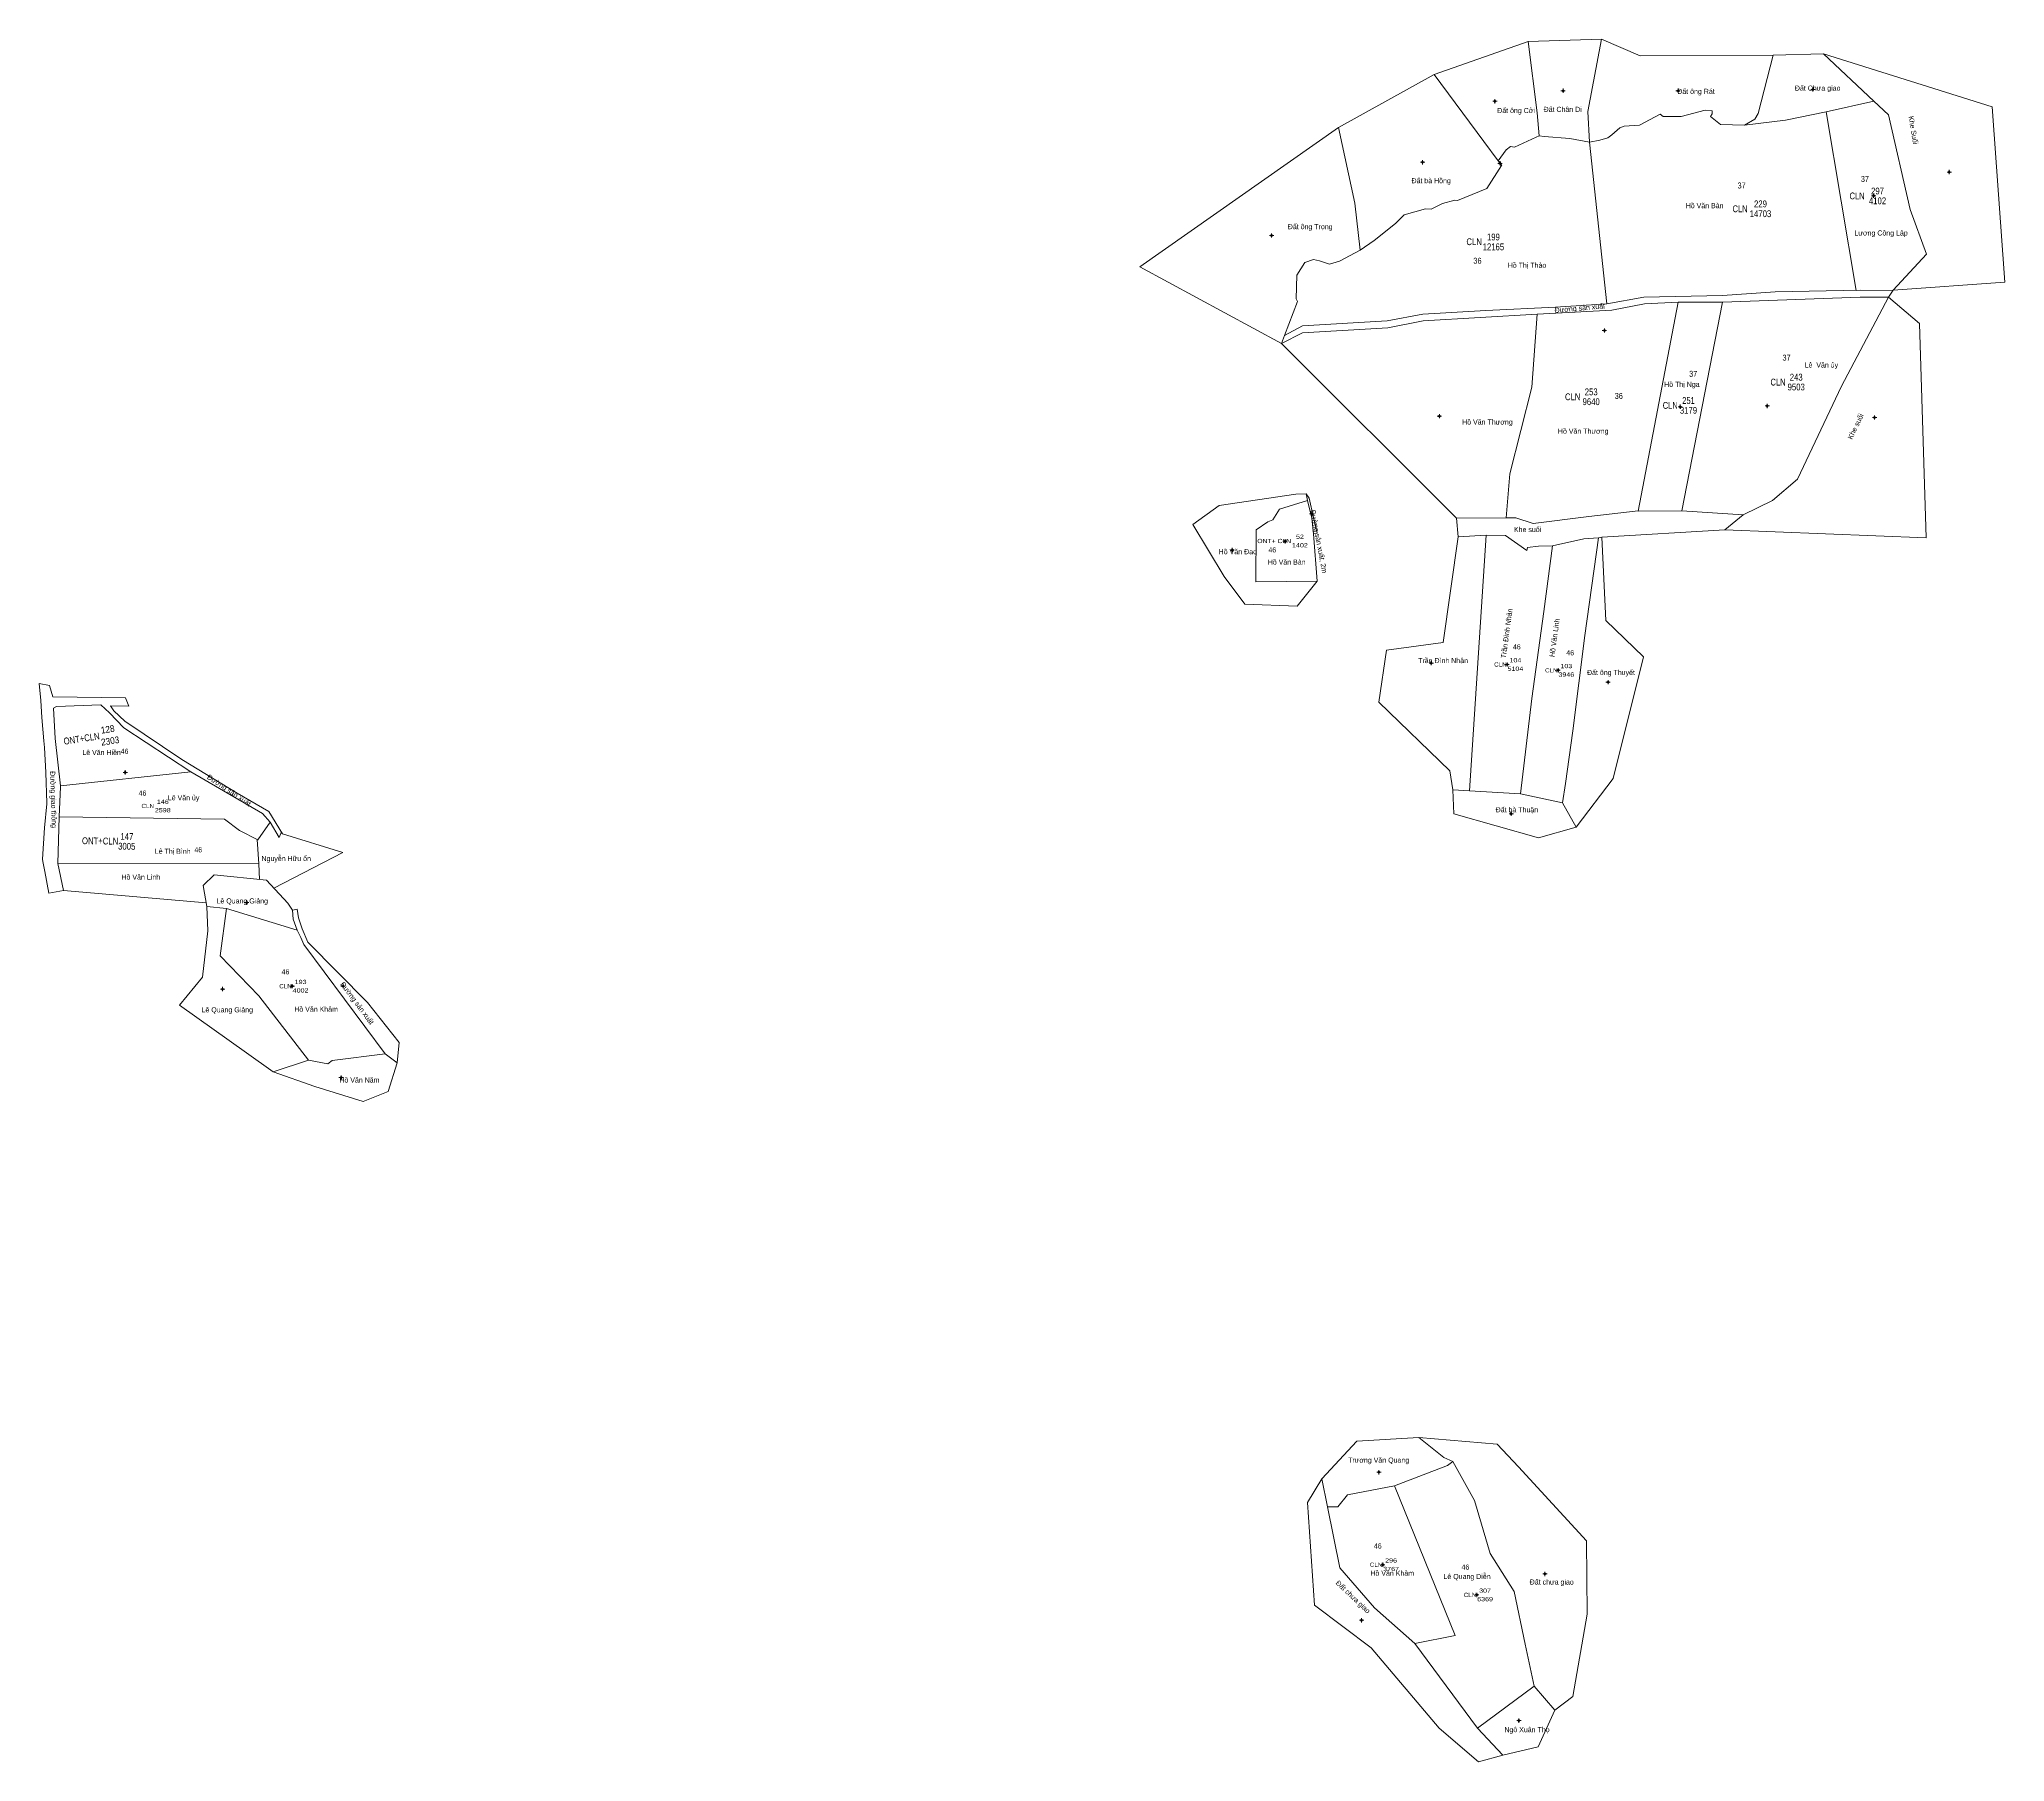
# Model space of a CAD drawing. Header units: metres. Extents: x 534068 to 535224, y 1849208 to 1850221.
import ezdxf
from ezdxf.enums import TextEntityAlignment as Align

# ---------------------------------------------------------------- set-up
doc = ezdxf.new("R2010")
doc.units = ezdxf.units.M
doc.header["$LTSCALE"] = 1.2
doc.layers.add('11', color=7, linetype='Continuous', lineweight=13)
doc.layers.add('6', color=7, linetype='Continuous', lineweight=13)
for name, color, linetype in [('2', 7, 'Continuous'), ('22', 7, 'Continuous'), ('3', 7, 'Continuous'), ('4', 7, 'Continuous'), ('5', 7, 'Continuous'), ('63', 7, 'Continuous'), ('7', 7, 'Continuous'), ('8', 7, 'Continuous')]:
    doc.layers.add(name, color=color, linetype=linetype)

msp = doc.modelspace()

# ---------------------------------------------------------------- hatches: boundary and pattern name
at = {"layer": '11'}
for points in [[(534924, 1850184.26, 1), (534923.7, 1850184.26, 1)], [(534964.09, 1850190.47, 1), (534963.79, 1850190.47, 1)], [(535031.67, 1850190.47, 1), (535031.37, 1850190.47, 1)], [(535111.01, 1850191.24, 1), (535110.71, 1850191.24, 1)], [(534881.45, 1850148.42, 1), (534881.15, 1850148.42, 1)], [(534927.01, 1850147.74, 1), (534926.71, 1850147.74, 1)], [(535191.16, 1850142.68, 1), (535190.86, 1850142.68, 1)], [(535146.73, 1850128.7, 1), (535146.43, 1850128.7, 1)], [(534792.7, 1850105.32, 1), (534792.4, 1850105.32, 1)], [(534988.39, 1850049.5, 1), (534988.09, 1850049.5, 1)], [(534891.32, 1849999.08, 1), (534891.02, 1849999.08, 1)], [(535032.96, 1850004.65, 1), (535032.66, 1850004.65, 1)], [(535084.15, 1850005.09, 1), (535083.85, 1850005.09, 1)], [(535147.25, 1849998.32, 1), (535146.95, 1849998.32, 1)], [(534816.29, 1849941.66, 1), (534815.99, 1849941.66, 1)], [(534769.47, 1849920.38, 1), (534769.17, 1849920.38, 1)], [(534800.61, 1849925.52, 1), (534800.31, 1849925.52, 1)], [(534886.56, 1849853.95, 1), (534886.26, 1849853.95, 1)], [(534931.21, 1849853.09, 1), (534930.91, 1849853.09, 1)], [(534961.15, 1849849.65, 1), (534960.85, 1849849.65, 1)], [(534990.51, 1849842.66, 1), (534990.21, 1849842.66, 1)], [(534118.56, 1849789.62, 1), (534118.26, 1849789.62, 1)], [(534933.61, 1849765.32, 1), (534933.31, 1849765.32, 1)], [(534190.01, 1849713.04, 1), (534189.71, 1849713.04, 1)], [(534175.8, 1849662.19, 1), (534175.5, 1849662.19, 1)], [(534216.79, 1849663.9, 1), (534216.49, 1849663.9, 1)], [(534246.65, 1849663.94, 1), (534246.35, 1849663.94, 1)], [(534245.51, 1849610.12, 1), (534245.21, 1849610.12, 1)], [(534855.78, 1849378.07, 1), (534855.48, 1849378.07, 1)], [(534858.09, 1849323.7, 1), (534857.79, 1849323.7, 1)], [(534953.45, 1849318.29, 1), (534953.15, 1849318.29, 1)], [(534913.36, 1849305.96, 1), (534913.06, 1849305.96, 1)], [(534845.6, 1849291, 1), (534845.3, 1849291, 1)], [(534938.1, 1849232, 1), (534937.8, 1849232, 1)]]:
    msp.add_hatch(color=256, dxfattribs=at).paths.add_polyline_path(points)

# ---------------------------------------------------------------- linework, layer by layer
for p, q in [((534923.23, 1850184.26), (534922.6, 1850184.26)), ((534923.85, 1850185.51), (534923.85, 1850184.89)), ((534923.85, 1850183.63), (534923.85, 1850183.01)), ((534925.1, 1850184.26), (534924.47, 1850184.26)), ((534963.31, 1850190.47), (534962.69, 1850190.47)), ((534963.94, 1850191.72), (534963.94, 1850191.09)), ((534963.94, 1850189.85), (534963.94, 1850189.22)), ((534965.19, 1850190.47), (534964.56, 1850190.47)), ((535030.89, 1850190.47), (535030.27, 1850190.47)), ((535031.52, 1850191.72), (535031.52, 1850191.09)), ((535031.52, 1850189.85), (535031.52, 1850189.22)), ((535032.77, 1850190.47), (535032.15, 1850190.47)), ((535110.23, 1850191.24), (535109.61, 1850191.24)), ((535110.86, 1850192.49), (535110.86, 1850191.87)), ((535110.86, 1850190.61), (535110.86, 1850189.99)), ((535112.11, 1850191.24), (535111.49, 1850191.24)), ((534880.68, 1850148.42), (534880.05, 1850148.42)), ((534881.3, 1850149.67), (534881.3, 1850149.05)), ((534881.3, 1850147.79), (534881.3, 1850147.17)), ((534882.55, 1850148.42), (534881.93, 1850148.42)), ((534926.23, 1850147.74), (534925.61, 1850147.74)), ((534926.86, 1850148.99), (534926.86, 1850148.37)), ((534928.11, 1850147.74), (534927.49, 1850147.74)), ((534926.86, 1850147.11), (534926.86, 1850146.49)), ((535190.39, 1850142.68), (535189.76, 1850142.68)), ((535191.01, 1850143.93), (535191.01, 1850143.31)), ((535191.01, 1850142.05), (535191.01, 1850141.43)), ((535192.26, 1850142.68), (535191.63, 1850142.68)), ((535145.95, 1850128.7), (535145.33, 1850128.7)), ((535146.58, 1850129.95), (535146.58, 1850129.33)), ((535146.58, 1850128.07), (535146.58, 1850127.45)), ((535147.83, 1850128.7), (535147.2, 1850128.7)), ((534791.93, 1850105.32), (534791.3, 1850105.32)), ((534792.55, 1850106.57), (534792.55, 1850105.95)), ((534792.55, 1850104.69), (534792.55, 1850104.07)), ((534793.8, 1850105.32), (534793.18, 1850105.32)), ((534987.61, 1850049.5), (534986.99, 1850049.5)), ((534988.24, 1850050.75), (534988.24, 1850050.13)), ((534988.24, 1850048.87), (534988.24, 1850048.25)), ((534989.49, 1850049.5), (534988.87, 1850049.5)), ((534890.55, 1849999.08), (534889.92, 1849999.08)), ((534891.17, 1850000.33), (534891.17, 1849999.71)), ((534891.17, 1849998.45), (534891.17, 1849997.83)), ((534892.42, 1849999.08), (534891.8, 1849999.08)), ((535032.19, 1850004.65), (535031.56, 1850004.65)), ((535032.81, 1850005.9), (535032.81, 1850005.27)), ((535032.81, 1850004.03), (535032.81, 1850003.4)), ((535034.06, 1850004.65), (535033.44, 1850004.65)), ((535083.37, 1850005.09), (535082.75, 1850005.09)), ((535084, 1850006.34), (535084, 1850005.71)), ((535084, 1850004.47), (535084, 1850003.84)), ((535085.25, 1850005.09), (535084.63, 1850005.09)), ((535146.47, 1849998.32), (535145.85, 1849998.32)), ((535147.1, 1849999.57), (535147.1, 1849998.95)), ((535147.1, 1849997.69), (535147.1, 1849997.07)), ((535148.35, 1849998.32), (535147.73, 1849998.32)), ((534815.51, 1849941.66), (534814.89, 1849941.66)), ((534816.14, 1849942.91), (534816.14, 1849942.29)), ((534816.14, 1849941.03), (534816.14, 1849940.41)), ((534817.39, 1849941.66), (534816.77, 1849941.66)), ((534768.69, 1849920.38), (534768.07, 1849920.38)), ((534769.32, 1849921.63), (534769.32, 1849921.01)), ((534769.32, 1849919.75), (534769.32, 1849919.13)), ((534770.57, 1849920.38), (534769.94, 1849920.38)), ((534799.83, 1849925.52), (534799.21, 1849925.52)), ((534800.46, 1849926.77), (534800.46, 1849926.15)), ((534800.46, 1849924.89), (534800.46, 1849924.27)), ((534801.71, 1849925.52), (534801.09, 1849925.52)), ((534885.79, 1849853.95), (534885.16, 1849853.95)), ((534886.41, 1849855.2), (534886.41, 1849854.57)), ((534886.41, 1849853.33), (534886.41, 1849852.7)), ((534887.66, 1849853.95), (534887.03, 1849853.95)), ((534930.44, 1849853.09), (534929.81, 1849853.09)), ((534931.06, 1849854.34), (534931.06, 1849853.71)), ((534931.06, 1849852.47), (534931.06, 1849851.84)), ((534932.31, 1849853.09), (534931.69, 1849853.09)), ((534960.37, 1849849.65), (534959.75, 1849849.65)), ((534961, 1849850.9), (534961, 1849850.27)), ((534961, 1849849.03), (534961, 1849848.4)), ((534962.25, 1849849.65), (534961.63, 1849849.65)), ((534989.73, 1849842.66), (534989.11, 1849842.66)), ((534990.36, 1849843.91), (534990.36, 1849843.29)), ((534990.36, 1849842.03), (534990.36, 1849841.41)), ((534991.61, 1849842.66), (534990.99, 1849842.66)), ((534117.79, 1849789.62), (534117.16, 1849789.62)), ((534118.41, 1849790.87), (534118.41, 1849790.25)), ((534119.66, 1849789.62), (534119.03, 1849789.62)), ((534118.41, 1849788.99), (534118.41, 1849788.37)), ((534933.46, 1849766.57), (534933.46, 1849765.95)), ((534932.83, 1849765.32), (534932.21, 1849765.32)), ((534933.46, 1849764.69), (534933.46, 1849764.07)), ((534934.71, 1849765.32), (534934.09, 1849765.32)), ((534189.23, 1849713.04), (534188.61, 1849713.04)), ((534189.86, 1849714.29), (534189.86, 1849713.67)), ((534189.86, 1849712.41), (534189.86, 1849711.79)), ((534191.11, 1849713.04), (534190.49, 1849713.04)), ((534175.65, 1849663.44), (534175.65, 1849662.81)), ((534216.01, 1849663.9), (534215.39, 1849663.9)), ((534216.64, 1849665.15), (534216.64, 1849664.53)), ((534216.64, 1849663.27), (534216.64, 1849662.65)), ((534217.89, 1849663.9), (534217.27, 1849663.9)), ((534245.87, 1849663.94), (534245.25, 1849663.94)), ((534246.5, 1849665.19), (534246.5, 1849664.57)), ((534246.5, 1849663.31), (534246.5, 1849662.69)), ((534247.75, 1849663.94), (534247.13, 1849663.94)), ((534175.03, 1849662.19), (534174.4, 1849662.19)), ((534175.65, 1849661.57), (534175.65, 1849660.94)), ((534176.9, 1849662.19), (534176.27, 1849662.19)), ((534244.73, 1849610.12), (534244.11, 1849610.12)), ((534245.36, 1849611.37), (534245.36, 1849610.75)), ((534245.36, 1849609.49), (534245.36, 1849608.87)), ((534246.61, 1849610.12), (534245.99, 1849610.12)), ((534855.01, 1849378.07), (534854.38, 1849378.07)), ((534855.63, 1849379.32), (534855.63, 1849378.69)), ((534855.63, 1849377.45), (534855.63, 1849376.82)), ((534856.88, 1849378.07), (534856.25, 1849378.07)), ((534857.31, 1849323.7), (534856.69, 1849323.7)), ((534857.94, 1849324.95), (534857.94, 1849324.33)), ((534857.94, 1849323.07), (534857.94, 1849322.45)), ((534859.19, 1849323.7), (534858.56, 1849323.7)), ((534952.68, 1849318.29), (534952.05, 1849318.29)), ((534953.3, 1849319.54), (534953.3, 1849318.91)), ((534953.3, 1849317.67), (534953.3, 1849317.04)), ((534954.55, 1849318.29), (534953.93, 1849318.29)), ((534912.59, 1849305.96), (534911.96, 1849305.96)), ((534913.21, 1849307.21), (534913.21, 1849306.59)), ((534913.21, 1849305.33), (534913.21, 1849304.71)), ((534914.46, 1849305.96), (534913.83, 1849305.96)), ((534844.82, 1849291), (534844.2, 1849291)), ((534845.45, 1849292.25), (534845.45, 1849291.63)), ((534845.45, 1849290.37), (534845.45, 1849289.75)), ((534846.7, 1849291), (534846.07, 1849291)), ((534937.32, 1849232), (534936.7, 1849232)), ((534937.95, 1849233.25), (534937.95, 1849232.63)), ((534937.95, 1849231.37), (534937.95, 1849230.75)), ((534939.2, 1849232), (534938.57, 1849232))]:
    msp.add_line(p, q, dxfattribs=at)
for points in [[(534923.85, 1850184.89), (534923.23, 1850184.26), (534923.85, 1850183.63), (534924.47, 1850184.26)], [(534963.94, 1850191.09), (534963.31, 1850190.47), (534963.94, 1850189.85), (534964.56, 1850190.47)], [(535031.52, 1850191.09), (535030.89, 1850190.47), (535031.52, 1850189.85), (535032.15, 1850190.47)], [(535110.86, 1850191.87), (535110.23, 1850191.24), (535110.86, 1850190.61), (535111.49, 1850191.24)], [(534881.3, 1850149.05), (534880.68, 1850148.42), (534881.3, 1850147.79), (534881.93, 1850148.42)], [(534926.86, 1850148.37), (534926.23, 1850147.74), (534926.86, 1850147.11), (534927.49, 1850147.74)], [(535191.01, 1850143.31), (535190.39, 1850142.68), (535191.01, 1850142.05), (535191.63, 1850142.68)], [(535146.58, 1850129.33), (535145.95, 1850128.7), (535146.58, 1850128.07), (535147.2, 1850128.7)], [(534792.55, 1850105.95), (534791.93, 1850105.32), (534792.55, 1850104.69), (534793.18, 1850105.32)], [(534988.24, 1850050.13), (534987.61, 1850049.5), (534988.24, 1850048.87), (534988.87, 1850049.5)], [(534891.17, 1849999.71), (534890.55, 1849999.08), (534891.17, 1849998.45), (534891.8, 1849999.08)], [(535032.81, 1850005.27), (535032.19, 1850004.65), (535032.81, 1850004.03), (535033.44, 1850004.65)], [(535084, 1850005.71), (535083.37, 1850005.09), (535084, 1850004.47), (535084.63, 1850005.09)], [(535147.1, 1849998.95), (535146.47, 1849998.32), (535147.1, 1849997.69), (535147.73, 1849998.32)], [(534816.14, 1849942.29), (534815.51, 1849941.66), (534816.14, 1849941.03), (534816.77, 1849941.66)], [(534769.32, 1849921.01), (534768.69, 1849920.38), (534769.32, 1849919.75), (534769.94, 1849920.38)], [(534800.46, 1849926.15), (534799.83, 1849925.52), (534800.46, 1849924.89), (534801.09, 1849925.52)], [(534886.41, 1849854.57), (534885.79, 1849853.95), (534886.41, 1849853.33), (534887.03, 1849853.95)], [(534931.06, 1849853.71), (534930.44, 1849853.09), (534931.06, 1849852.47), (534931.69, 1849853.09)], [(534961, 1849850.27), (534960.37, 1849849.65), (534961, 1849849.03), (534961.63, 1849849.65)], [(534990.36, 1849843.29), (534989.73, 1849842.66), (534990.36, 1849842.03), (534990.99, 1849842.66)], [(534118.41, 1849790.25), (534117.79, 1849789.62), (534118.41, 1849788.99), (534119.03, 1849789.62)], [(534933.46, 1849765.95), (534932.83, 1849765.32), (534933.46, 1849764.69), (534934.09, 1849765.32)], [(534189.86, 1849713.67), (534189.23, 1849713.04), (534189.86, 1849712.41), (534190.49, 1849713.04)], [(534175.65, 1849662.81), (534175.03, 1849662.19), (534175.65, 1849661.57), (534176.27, 1849662.19)], [(534216.64, 1849664.53), (534216.01, 1849663.9), (534216.64, 1849663.27), (534217.27, 1849663.9)], [(534246.5, 1849664.57), (534245.87, 1849663.94), (534246.5, 1849663.31), (534247.13, 1849663.94)], [(534245.36, 1849610.75), (534244.73, 1849610.12), (534245.36, 1849609.49), (534245.99, 1849610.12)], [(534855.63, 1849378.69), (534855.01, 1849378.07), (534855.63, 1849377.45), (534856.25, 1849378.07)], [(534857.94, 1849324.33), (534857.31, 1849323.7), (534857.94, 1849323.07), (534858.56, 1849323.7)], [(534953.3, 1849318.91), (534952.68, 1849318.29), (534953.3, 1849317.67), (534953.93, 1849318.29)], [(534913.21, 1849306.59), (534912.59, 1849305.96), (534913.21, 1849305.33), (534913.83, 1849305.96)], [(534845.45, 1849291.63), (534844.82, 1849291), (534845.45, 1849290.37), (534846.07, 1849291)], [(534937.95, 1849232.63), (534937.32, 1849232), (534937.95, 1849231.37), (534938.57, 1849232)]]:
    msp.add_lwpolyline(points, close=True, dxfattribs=at)
for centre in [(534923.85, 1850184.26), (534963.94, 1850190.47), (535031.52, 1850190.47), (535110.86, 1850191.24), (534881.3, 1850148.42), (534926.86, 1850147.74), (535191.01, 1850142.68), (535146.58, 1850128.7), (534792.55, 1850105.32), (534988.24, 1850049.5), (534891.17, 1849999.08), (535032.81, 1850004.65), (535084, 1850005.09), (535147.1, 1849998.32), (534816.14, 1849941.66), (534769.32, 1849920.38), (534800.46, 1849925.52), (534886.41, 1849853.95), (534931.06, 1849853.09), (534961, 1849849.65), (534990.36, 1849842.66), (534118.41, 1849789.62), (534933.46, 1849765.32), (534189.86, 1849713.04), (534175.65, 1849662.19), (534216.64, 1849663.9), (534246.5, 1849663.94), (534245.36, 1849610.12), (534855.63, 1849378.07), (534857.94, 1849323.7), (534953.3, 1849318.29), (534913.21, 1849305.96), (534845.45, 1849291), (534937.95, 1849232)]:
    msp.add_circle(centre, 0.15, dxfattribs=at)
at = {"layer": '6'}
for p, q in [((534986.57, 1850220.71), (534978.57, 1850178.35)), ((535009.18, 1850210.95), (534986.57, 1850220.71)), ((535087.51, 1850211.38), (535117.09, 1850212.23)), ((534979.4, 1850160.23), (534978.57, 1850178.35)), ((535118.65, 1850178.14), (535136.35, 1850073.09)), ((534925.79, 1850149.16), (534917.36, 1850160.7)), ((534948.07, 1850163.08), (534935.3, 1850157.37)), ((534967.99, 1850162.45), (534952.79, 1850163.51)), ((534967.99, 1850162.45), (534979.4, 1850160.23)), ((534979.4, 1850160.23), (534985.53, 1850161.39)), ((534989.6, 1850065.18), (534979.4, 1850160.23)), ((534989.6, 1850065.18), (534979.4, 1850160.23)), ((534925.87, 1850149.05), (534925.79, 1850149.16)), ((534927.79, 1850146.43), (534925.87, 1850149.05)), ((534919.1, 1850132.92), (534927.79, 1850146.43)), ((534844.7, 1850096.77), (534841.47, 1850124.36)), ((534844.7, 1850096.77), (534852.79, 1850102.43)), ((534865.35, 1850112.38), (534852.79, 1850102.43)), ((534807.03, 1850068), (534807.45, 1850081.98)), ((534812.13, 1850089.38), (534807.45, 1850081.98)), ((534807.03, 1850068), (534807.67, 1850066.45)), ((534989.6, 1850065.18), (535011.46, 1850069.13)), ((535127.69, 1850016.74), (535155.35, 1850069.14)), ((535158.05, 1850073.14), (535136.35, 1850073.09)), ((535158.05, 1850073.14), (535155.35, 1850069.14)), ((535031.7, 1850066.14), (535008.04, 1849943.17)), ((535031.7, 1850066.14), (535057.71, 1850066.14)), ((534798.27, 1850041.74), (534901.24, 1849939.03)), ((534812.79, 1849953.35), (534813.55, 1849949.44)), ((534814.69, 1849950.92), (534812.79, 1849953.35)), ((535033.82, 1849943.39), (535069.84, 1849941.04)), ((535069.84, 1849941.04), (535058.99, 1849932.32)), ((534783.47, 1849932.29), (534783.26, 1849901.59)), ((534790.28, 1849937.01), (534783.47, 1849932.29)), ((534819.35, 1849930.26), (534817.14, 1849929.97)), ((534901.24, 1849939.03), (534930.4, 1849939.25)), ((534902.23, 1849928.12), (534901.24, 1849939.03)), ((534902.23, 1849928.12), (534918.65, 1849929.14)), ((534908.91, 1849778.76), (534918.65, 1849929.14)), ((534936.1, 1849939.29), (534930.4, 1849939.25)), ((534936.1, 1849939.29), (534946.4, 1849936.01)), ((535058.99, 1849932.32), (534986.77, 1849927.94)), ((534942.94, 1849921.87), (534942.55, 1849920.03)), ((534986.77, 1849927.94), (534984.72, 1849927.54)), ((534067.88, 1849841.82), (534073.84, 1849840.7)), ((534118.54, 1849833.53), (534120.59, 1849828.49)), ((534156.9, 1849789.89), (534117.57, 1849815.78)), ((534080.31, 1849781.71), (534077.27, 1849809.54)), ((534071.78, 1849789.53), (534072.33, 1849771.47)), ((534080.31, 1849781.71), (534156.9, 1849789.89)), ((534080.31, 1849781.71), (534156.9, 1849789.89)), ((534899.14, 1849779.42), (534908.91, 1849778.76)), ((534963.51, 1849771.76), (534965.27, 1849783)), ((534963.51, 1849771.76), (534971.64, 1849757.37)), ((534079.47, 1849763.54), (534078.74, 1849735.95)), ((534079.47, 1849763.54), (534078.74, 1849735.95)), ((534203.66, 1849760.44), (534196.46, 1849749.87)), ((534208.88, 1849751.39), (534203.66, 1849760.44)), ((534196.89, 1849735.81), (534195.99, 1849750.11)), ((534208.88, 1849751.39), (534210.3, 1849754.66)), ((534246.29, 1849742.52), (534210.98, 1849753.58)), ((534071.09, 1849731.42), (534069.99, 1849737.32)), ((534078.74, 1849735.95), (534196.89, 1849735.81)), ((534078.74, 1849735.95), (534082.03, 1849720.17)), ((534196.89, 1849735.81), (534197.38, 1849726.6)), ((534246.29, 1849742.52), (534205.72, 1849721.64)), ((534073.48, 1849718.6), (534071.09, 1849731.42)), ((534082.03, 1849720.17), (534073.48, 1849718.6)), ((534165.98, 1849712.92), (534082.03, 1849720.17)), ((534177.87, 1849709.6), (534166.34, 1849710.8)), ((534219.5, 1849696.76), (534177.87, 1849709.6)), ((534219.58, 1849709.11), (534216.7, 1849708.58)), ((534219.5, 1849696.76), (534221.59, 1849692.45)), ((534260.82, 1849654.22), (534279.44, 1849630.74)), ((534278.33, 1849618.76), (534279.44, 1849630.74)), ((534205.49, 1849613.58), (534226.16, 1849620.45)), ((534271.26, 1849624.14), (534278.33, 1849618.76)), ((534893.79, 1849386.82), (534879.16, 1849398.48)), ((534893.79, 1849386.82), (534899.16, 1849384.3)), ((534822.14, 1849374.14), (534825.45, 1849357.69)), ((534837.12, 1849364.8), (534864.73, 1849370.12)), ((534864.73, 1849370.12), (534900.49, 1849282.1)), ((534876.77, 1849277.29), (534900.49, 1849282.1)), ((534876.77, 1849277.29), (534913.64, 1849227.62)), ((534941.74, 1849277), (534946.98, 1849252.23)), ((534946.98, 1849252.23), (534913.64, 1849227.62)), ((534946.98, 1849252.23), (534959.1, 1849238.1)), ((534913.64, 1849227.62), (534928.6, 1849211.78))]:
    msp.add_line(p, q, dxfattribs=at)
for points in [[(534943.46, 1850219.37), (534888.22, 1850200.08), (534917.36, 1850160.7)], [(534986.57, 1850220.71), (534943.46, 1850219.37), (534948.62, 1850177.5)], [(535009.18, 1850210.95), (535087.51, 1850211.38), (535078.74, 1850177.02)], [(535118.65, 1850178.14), (535146.71, 1850184.3), (535117.09, 1850212.23)], [(535117.09, 1850212.23), (535216.35, 1850181.03), (535223.63, 1850077.99), (535158.05, 1850073.14)], [(534888.22, 1850200.08), (534831.86, 1850168.91), (534841.47, 1850124.36)], [(535158.05, 1850073.14), (535177.58, 1850094.37), (535168.02, 1850120.67), (535155.25, 1850176.24), (535146.71, 1850184.3)], [(534949.92, 1850163.71), (534949.9, 1850163.93), (534948.62, 1850177.5)], [(535033.33, 1850175.27), (535022.72, 1850175.27), (535020.94, 1850176.61), (535008.84, 1850170.13), (534999.93, 1850169.66)], [(535033.33, 1850175.27), (535047.43, 1850178.96), (535051.56, 1850178.7)], [(535070.71, 1850170.26), (535056.54, 1850170.55), (535050.66, 1850175.39), (535051.7, 1850176.96), (535051.56, 1850178.7)], [(535070.71, 1850170.26), (535094.65, 1850173.14), (535118.65, 1850178.14)], [(535070.71, 1850170.26), (535076.66, 1850173.78), (535078.74, 1850177.02)], [(534831.86, 1850168.91), (534715.1, 1850086.83), (534798.27, 1850041.74)], [(534948.07, 1850163.08), (534949.9, 1850163.93), (534952.79, 1850163.51)], [(534999.93, 1850169.66), (534997.28, 1850168.74), (534992.59, 1850164.62), (534990.17, 1850162.76), (534985.53, 1850161.39)], [(534925.79, 1850149.16), (534930.41, 1850155.7), (534932.95, 1850157.74), (534935.3, 1850157.37)], [(534927.79, 1850146.43), (534927.84, 1850146.51), (534925.87, 1850149.05)], [(534900.31, 1850126.18), (534892.94, 1850124.2), (534886.46, 1850120.91), (534883.06, 1850121.03)], [(534900.31, 1850126.18), (534901.84, 1850125.99), (534919.1, 1850132.92)], [(534865.35, 1850112.38), (534870.52, 1850117.55), (534883.06, 1850121.03)], [(534820.68, 1850090.35), (534817.22, 1850091.31), (534812.13, 1850089.38)], [(534844.7, 1850096.77), (534832.41, 1850090.25), (534826.66, 1850088.42), (534820.68, 1850090.35)], [(535138.63, 1850073.14), (535088.57, 1850072.14), (535057.59, 1850070.14), (535011.46, 1850069.13), (534989.6, 1850065.18)], [(535057.71, 1850066.14), (535138.67, 1850069.14), (535155.35, 1850069.14)], [(535155.35, 1850069.14), (535173.55, 1850053.62), (535177.4, 1849927.51), (535058.99, 1849932.32)], [(534807.67, 1850066.45), (534800.07, 1850046.48), (534798.27, 1850041.74)], [(534798.27, 1850041.74), (534810.77, 1850048.14), (534860.83, 1850051.14), (534881.76, 1850055.14), (534948.65, 1850059.14)], [(534800.07, 1850046.48), (534810.65, 1850052.15), (534860.47, 1850055.14), (534881.47, 1850059.14), (534918.55, 1850061.14), (534959.55, 1850063.14), (534989.6, 1850065.18)], [(534948.65, 1850059.14), (534945.65, 1850016.14), (534932.65, 1849965.14), (534930.4, 1849939.25)], [(534948.65, 1850059.14), (534992.63, 1850061.37), (535011.84, 1850065.15)], [(535031.7, 1850066.14), (535011.84, 1850065.15), (534992.63, 1850061.37)], [(535008.04, 1849943.17), (535033.82, 1849943.39), (535057.71, 1850066.14)], [(535069.84, 1849941.04), (535087.1, 1849949.57), (535101.77, 1849962.11), (535127.69, 1850016.74)], [(534812.79, 1849953.35), (534806.85, 1849953.18), (534761.62, 1849946.52), (534746.2, 1849935.47), (534764.6, 1849904.77), (534776.87, 1849888.46), (534807.55, 1849887.41), (534819.4, 1849901.98)], [(534813.55, 1849949.44), (534797.25, 1849944.34), (534793.18, 1849938.18), (534790.28, 1849937.01)], [(534817.14, 1849929.97), (534816.14, 1849939.16), (534813.55, 1849949.44)], [(534814.69, 1849950.92), (534817.26, 1849939.51), (534819.35, 1849930.26)], [(534946.4, 1849936.01), (534979.11, 1849940.11), (535008.1, 1849943.46)], [(534783.26, 1849901.59), (534819.4, 1849901.98), (534817.14, 1849929.97)], [(534918.65, 1849929.14), (534930.07, 1849928.93), (534942.55, 1849920.03)], [(534902.23, 1849928.12), (534893.48, 1849866.01), (534860.15, 1849861.45), (534855.59, 1849830.91), (534897.33, 1849790.54), (534899.14, 1849779.42)], [(534957.76, 1849922.94), (534952.65, 1849884.14), (534945.65, 1849833.14), (534938.85, 1849777.04)], [(534957.76, 1849922.94), (534949.52, 1849922.65), (534942.94, 1849921.87)], [(534957.76, 1849922.94), (534976.16, 1849926.9), (534984.72, 1849927.54)], [(534984.72, 1849927.54), (534976.65, 1849870.14), (534969.65, 1849814.14), (534965.27, 1849783)], [(534971.64, 1849757.37), (534993.33, 1849785.99), (535011.23, 1849857.59), (534989.13, 1849879), (534986.77, 1849927.94)], [(534070.62, 1849808.24), (534069.39, 1849821.93), (534068.73, 1849831.86), (534067.88, 1849841.82)], [(534118.54, 1849833.53), (534075.85, 1849834.12), (534073.84, 1849840.7)], [(534077.27, 1849809.54), (534076.27, 1849827.48), (534077.93, 1849828.45)], [(534077.93, 1849828.45), (534104.05, 1849829.36), (534109.24, 1849824.55), (534117.57, 1849815.78)], [(534210.98, 1849753.58), (534202.78, 1849766.6), (534184.2, 1849777.44), (534151.67, 1849797.28), (534118.21, 1849819.76), (534111.78, 1849825.85), (534109.83, 1849828.73), (534120.59, 1849828.49)], [(534070.62, 1849808.24), (534070.99, 1849804.17), (534071.78, 1849789.53)], [(534071.78, 1849789.53), (534072.33, 1849771.47), (534072.29, 1849771.04)], [(534203.66, 1849760.44), (534199.15, 1849765.43), (534156.9, 1849789.89)], [(534079.47, 1849763.54), (534080.37, 1849781.12), (534080.31, 1849781.71)], [(534899.14, 1849779.42), (534899.77, 1849765.27), (534949.58, 1849751.23), (534971.64, 1849757.37)], [(534908.91, 1849778.76), (534938.85, 1849777.04), (534963.51, 1849771.76)], [(534069.99, 1849737.32), (534069.74, 1849738.68), (534070.97, 1849757.08), (534072.29, 1849771.04)], [(534079.47, 1849763.54), (534176.88, 1849762.08), (534185.7, 1849755.38), (534196.46, 1849749.87)], [(534216.7, 1849708.58), (534214.06, 1849712.72), (534201.48, 1849726.18), (534170.72, 1849729.33), (534164.26, 1849723.03), (534166.34, 1849710.8)], [(534166.34, 1849710.8), (534167.05, 1849696.45), (534163.9, 1849669.18), (534150.27, 1849652.74), (534189.76, 1849624.77), (534205.49, 1849613.58)], [(534177.87, 1849709.6), (534174.28, 1849681.69), (534196.98, 1849658.28), (534226.16, 1849620.45)], [(534219.5, 1849696.76), (534217.14, 1849703.36), (534216.7, 1849708.58)], [(534260.82, 1849654.22), (534225.77, 1849689.82), (534222.5, 1849697.66), (534220.32, 1849704.18), (534219.58, 1849709.11)], [(534271.26, 1849624.14), (534223.51, 1849688.5), (534221.59, 1849692.45)], [(534205.49, 1849613.58), (534229.95, 1849604.83), (534258.26, 1849596.09), (534272.94, 1849602.04), (534278.33, 1849618.76)], [(534226.16, 1849620.45), (534237.64, 1849618.21), (534240.12, 1849620.22), (534271.26, 1849624.14)], [(534879.16, 1849398.48), (534842.68, 1849396.37), (534822.14, 1849374.14)], [(534959.1, 1849238.1), (534969.67, 1849246.13), (534978.09, 1849294.57), (534977.74, 1849337.75), (534937.74, 1849381.27), (534925.11, 1849394.61), (534879.16, 1849398.48)], [(534822.14, 1849374.14), (534813.56, 1849360.22), (534817.77, 1849299.84), (534851.1, 1849274.92), (534891.09, 1849227.53), (534914.24, 1849207.87), (534928.6, 1849211.78)], [(534899.16, 1849384.3), (534895.99, 1849382.09), (534864.73, 1849370.12)], [(534899.16, 1849384.3), (534911.92, 1849361.37), (534921.08, 1849330.38), (534935.18, 1849308.03), (534941.74, 1849277)], [(534837.12, 1849364.8), (534831.49, 1849357.66), (534825.45, 1849357.69)], [(534825.45, 1849357.69), (534832.66, 1849321.89), (534853.06, 1849298.32), (534876.77, 1849277.29)], [(534928.6, 1849211.78), (534949.32, 1849216.65), (534959.1, 1849238.1)]]:
    msp.add_lwpolyline(points, dxfattribs=at)

# ---------------------------------------------------------------- texts
at = {"layer": '2'}
for s, width, p in [('Đất ông Rát', 0.9, (535042.095, 1850188.59)), ('Đất Chưa giao', 0.9, (535113.65, 1850190.52)), ('Đất ông Cởi', 0.9, (534936.3, 1850177.33)), ('Đất Chân Di', 0.9, (534963.705, 1850178.02)), ('Đất bà Hồng', 0.9, (534886.37, 1850136.09)), ('Hồ Văn Bàn', 0.9, (535047.175, 1850121.38)), ('Đất ông Trọng', 0.9, (534815.235, 1850109.05)), ('Lương Công Lâp', 0.9, (535150.945, 1850105.33)), ('Hồ Thị Thảo', 0.9, (534942.76, 1850086.35)), ('Lê  Văn ủy', 0.9, (535115.835, 1850027.69)), ('Hồ Thị Nga', 0.9, (535033.795, 1850016.31)), ('Hồ Văn Thương', 0.9, (534919.455, 1849994.18)), ('Hồ Văn Thương', 0.9, (534975.775, 1849988.81)), ('Hồ Văn Đao', 0.95, (534772.675, 1849917.92)), ('Hồ Văn Bàn', 0.9, (534801.415, 1849911.79)), ('Trần Đình Nhân', 0.9, (534893.36, 1849853.88)), ('Đất ông Thuyết', 0.9, (534992.105, 1849846.9)), ('Lê Văn Hiền', 0.9, (534104.525, 1849799.83)), ('Lê Văn ủy', 0.9, (534152.73, 1849773.22)), ('Đất bà Thuận', 0.9, (534936.785, 1849766.17)), ('Lê Thị Bình', 0.9, (534146.32, 1849741.74)), ('Nguyễn Hữu ổn', 0.9, (534213.075, 1849737.48)), ('Hồ Văn Linh', 0.95, (534127.565, 1849726.57)), ('Lê Quang Giảng', 0.9, (534187.23, 1849712.55)), ('Lê Quang Giảng', 0.9, (534178.41, 1849648.51)), ('Hồ Văn Khâm', 0.9, (534230.645, 1849648.88)), ('Hồ Văn Năm', 0.9, (534256.135, 1849607.21)), ('Trương Văn Quang', 0.9, (534855.47, 1849383.71)), ('Hồ Văn Khâm', 0.9, (534863.475, 1849317.21)), ('Lê Quang Diễn', 0.9, (534907.47, 1849315.28)), ('Đất chưa giao', 0.9, (534957.28, 1849312.03)), ('Ngô Xuân Thọ', 0.9, (534942.71, 1849225.23))]:
    msp.add_text(s, height=3, dxfattribs=dict(at, width=width)).set_placement(p, align=Align.CENTER)
at = {"layer": '2', "width": 0.95}
for s, p in [('Trần Đình Nhân', (534932.267, 1849871.176)), ('Hồ Văn Linh', (534960.384, 1849868.601))]:
    msp.add_text(s, height=3, rotation=82.185, dxfattribs=at).set_placement(p, align=Align.CENTER)
at = {"layer": '2'}
msp.add_text('Đất chưa giao', height=3, rotation=316.637, dxfattribs=at).set_placement((534839.4, 1849303.705), align=Align.CENTER)
at = {"layer": '22', "width": 0.9}
msp.add_text('Khe Suối', height=3, rotation=279.433, dxfattribs=at).set_placement((535168.427, 1850167.056), align=Align.CENTER)
at = {"layer": '22'}
msp.add_text('Khe suối', height=3, rotation=64.322, dxfattribs=at).set_placement((535137.337, 1849992.38), align=Align.CENTER)
at = {"layer": '22', "width": 0.9}
msp.add_text('Khe suối', height=3, dxfattribs=at).set_placement((534943.07, 1849930.94), align=Align.CENTER)
at = {"layer": '3'}
for s, height, width, p in [('CLN ', 4, 0.8, (535142.49, 1850126.62)), ('CLN ', 4, 0.8, (535073.67, 1850119.04)), ('CLN', 4, 0.85, (534916.19, 1850099.68)), ('CLN ', 4, 0.8, (535095.98, 1850017.13)), ('CLN', 4, 0.85, (534974.15, 1850008.49)), ('CLN ', 4, 0.8, (535032.61, 1850003.43)), ('ONT+ CLN', 2.5, 1.2, (534804.04, 1849924.45)), ('CLN', 2.5, 1.1, (534930.76, 1849851.84)), ('CLN', 2.5, 1.1, (534960.7, 1849848.4)), ('CLN', 2.5, 1.1, (534135.32, 1849768.63)), ('CLN', 2.5, 1.1, (534216.34, 1849662.65)), ('CLN', 2.5, 1.1, (534857.64, 1849322.45)), ('CLN', 2.5, 1.1, (534912.9, 1849304.71))]:
    msp.add_text(s, height=height, dxfattribs=dict(at, width=width)).set_placement(p, align=Align.RIGHT)
at = {"layer": '3', "width": 0.85}
for rotation, p in [(8.802, (534103.588, 1849809.132)), (359.141, (534114.29, 1849747.138))]:
    msp.add_text('ONT+CLN', height=4, rotation=rotation, dxfattribs=at).set_placement(p, align=Align.RIGHT)
at = {"layer": '4'}
for s, height, width, p in [('229', 4, 0.85, (535080.025, 1850121.93)), ('297', 4, 0.85, (535148.85, 1850129.51)), ('199', 4, 0.85, (534922.965, 1850102.45)), ('243', 4, 0.85, (535101.035, 1850020.02)), ('253', 4, 0.85, (534980.465, 1850011.38)), ('251', 4, 0.8, (535037.7, 1850006.32)), ('52', 2.5, 1.25, (534809.215, 1849926.95)), ('104', 2.5, 1.25, (534935.925, 1849854.34)), ('103', 2.5, 1.25, (534965.875, 1849850.9)), ('146', 2.5, 1.25, (534140.475, 1849771.13)), ('193', 2.5, 1.25, (534221.515, 1849665.15)), ('296', 2.5, 1.25, (534862.805, 1849324.95)), ('307', 2.5, 1.25, (534918.065, 1849307.21))]:
    msp.add_text(s, height=height, dxfattribs=dict(at, width=width)).set_placement(p, align=Align.CENTER)
for s, height, rotation, width, p in [('128', 3.999, 8.802, 0.9, (534108.404, 1849812.988)), ('147', 4, 359.141, 0.85, (534119.365, 1849749.952))]:
    msp.add_text(s, height=height, rotation=rotation, dxfattribs=dict(at, width=width)).set_placement(p, align=Align.CENTER)
at = {"layer": '5'}
for s, height, width, p in [('4102', 4, 0.85, (535148.845, 1850123.73)), ('14703', 4, 0.85, (535080.03, 1850116.15)), ('12165', 4, 0.85, (534922.97, 1850096.67)), ('9640', 4, 0.85, (534980.465, 1850005.6)), ('9503', 4, 0.85, (535101.035, 1850014.24)), ('3179', 4, 0.85, (535037.695, 1850000.54)), ('1402', 2.5, 1.25, (534809.2, 1849921.95)), ('5104', 2.5, 1.25, (534935.93, 1849849.34)), ('3946', 2.5, 1.25, (534965.87, 1849845.9)), ('2598', 2.5, 1.25, (534140.49, 1849766.13)), ('4002', 2.5, 1.25, (534221.51, 1849660.15)), ('3767', 2.5, 1.25, (534862.81, 1849319.95)), ('6369', 2.5, 1.25, (534918.07, 1849302.21))]:
    msp.add_text(s, height=height, dxfattribs=dict(at, width=width)).set_placement(p, align=Align.CENTER)
for s, rotation, width, p in [('2303', 8.802, 0.9, (534109.869, 1849806.14)), ('3005', 359.141, 0.85, (534119.27, 1849744.174))]:
    msp.add_text(s, height=4, rotation=rotation, dxfattribs=dict(at, width=width)).set_placement(p, align=Align.CENTER)
at = {"layer": '63'}
for p in [(534067.885, 1849841.82), (534118.545, 1849833.53), (534120.595, 1849828.49), (534080.375, 1849781.12), (534218.15, 1849732.95)]:
    msp.add_text('D', height=0.01, dxfattribs=at).set_placement(p, align=Align.CENTER)
at = {"layer": '7'}
for s, height, width, p in [('37', 3.5, 0.8, (535068.94, 1850133)), ('37', 3.5, 0.8, (535141.44, 1850136.87)), ('36', 3.5, 0.85, (534913.585, 1850088.74)), ('37', 3.5, 0.8, (535095.33, 1850031.75)), ('37', 3.5, 0.8, (535040.44, 1850022.24)), ('36', 3.5, 0.85, (534996.685, 1850009.26)), ('46', 3, 0.85, (534792.96, 1849918.97)), ('46', 3, 0.85, (534936.72, 1849861.97)), ('46', 3, 0.85, (534968.11, 1849858.48)), ('46', 3, 0.85, (534118.04, 1849800.55)), ('46', 3, 0.85, (534128.57, 1849775.97)), ('46', 3, 0.85, (534161.37, 1849742.61)), ('46', 3, 0.85, (534212.66, 1849670.87)), ('46', 3, 0.85, (534854.98, 1849333.23)), ('46', 3, 0.85, (534906.52, 1849320.82))]:
    msp.add_text(s, height=height, dxfattribs=dict(at, width=width)).set_placement(p, align=Align.CENTER)
at = {"layer": '8', "width": 0.9}
for s, rotation, p in [('Đường sản xuất', 5.133, (534973.886, 1850061.166)), ('Đường sản xuất, 2m', 280.893, (534818.808, 1849925.113)), ('Đường giao thông', 271.744, (534074.731, 1849773.606))]:
    msp.add_text(s, height=3, rotation=rotation, dxfattribs=at).set_placement(p, align=Align.CENTER)
at = {"layer": '8'}
for rotation, p in [(326.105, (534178.608, 1849777.827)), (306.578, (534253.579, 1849652.994))]:
    msp.add_text('Đường sản xuất', height=3, rotation=rotation, dxfattribs=at).set_placement(p, align=Align.CENTER)

doc.saveas('drawing.dxf')
